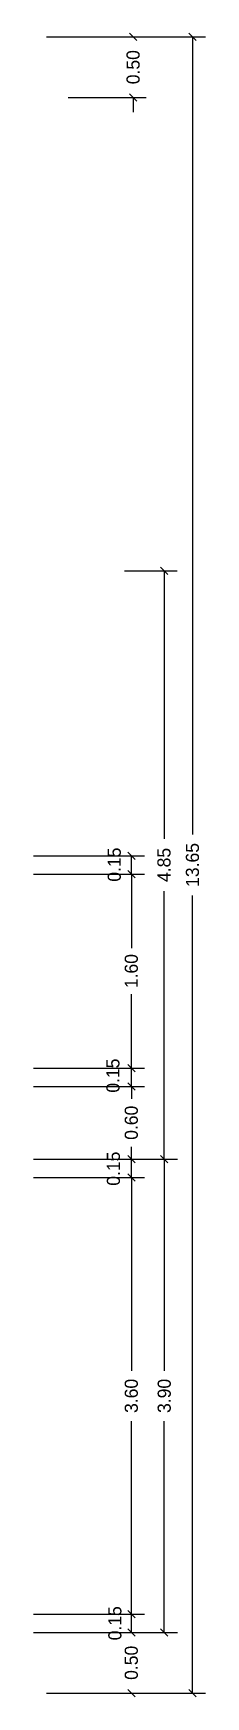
# Model space of a CAD drawing. Extents: x 11 to 119, y 71 to 102.
# Drawn here: x 57.1 to 58.52, y 85.5 to 99.21 of the extents above; entities that cross this region are included whole.
import ezdxf

# ---------------------------------------------------------------- set-up
doc = ezdxf.new("R2010")
doc.units = 0
doc.header["$LTSCALE"] = 20
doc.layers.get('0').update_dxf_attribs({"linetype": 'CONTINUOUS'})
doc.layers.get('DEFPOINTS').update_dxf_attribs({"linetype": 'CONTINUOUS'})
doc.layers.add('COTAS', color=244, linetype='CONTINUOUS')
doc.dimstyles.get("Standard").update_dxf_attribs({"dimtxt": 0.18, "dimasz": 0.18, "dimexe": 0.18, "dimexo": 0.0625, "dimgap": 0.09, "dimtad": 0, "dimtih": 1, "dimtoh": 1, "dimzin": 0, "dimtxsty": 'STANDARD', "dimcen": 0.09, "dimclrt": 30, "dimazin": 3, "dimtfac": 1, "dimtdec": 4, "dimtofl": 0, "dimtmove": 0, "dimatfit": 3, "dimtolj": 1, "dimtzin": 0})

msp = doc.modelspace()

# ---------------------------------------------------------------- texts
at = {"color": 30, "linetype": 'BYBLOCK', "ltscale": 0.2, "char_height": 0.108, "rotation": 90}
for s, insert, attachment_point in [('\\A1;0.15', (57.769, 92.222), 4), ('\\A1;1.60', (57.909, 91.485), 5), ('\\A1;0.15', (57.758, 90.483), 4), ('\\A1;0.60', (57.909, 90.235), 5), ('\\A1;0.15', (57.762, 89.716), 4), ('\\A1;3.60', (57.909, 87.984), 5), ('\\A1;0.15', (57.774, 86.11), 5)]:
    msp.add_mtext(s, dxfattribs=dict(at, insert=insert, attachment_point=attachment_point))

# ---------------------------------------------------------------- blocks, each defined once
blk = doc.blocks.new('_OBLIQUE')
at = {"color": 0, "linetype": 'BYBLOCK'}
blk.add_line((-0.5, -0.5), (0.5, 0.5), dxfattribs=at)
blk = doc.blocks.new('*D100')
at = {"color": 0, "linetype": 'BYBLOCK', "ltscale": 0.2}
for p, q in [((42.914, 103.648), (43.348, 103.648)), ((43.24, 103.648), (43.24, 101.439)), ((43.24, 98.798), (43.24, 101.007)), ((42.915, 98.798), (43.348, 98.798))]:
    blk.add_line(p, q, dxfattribs=at)
at = {"layer": 'DEFPOINTS', "color": 0, "linetype": 'BYBLOCK', "ltscale": 0.2}
for p in [(42.877, 103.648), (42.878, 98.798), (43.24, 98.798)]:
    blk.add_point(p, dxfattribs=at)
at = {"color": 0, "linetype": 'BYBLOCK', "ltscale": 0.2, "xscale": 0.06, "yscale": 0.06, "zscale": 0.06}
for p, rotation in [((43.24, 103.648), 90), ((43.24, 98.798), 270)]:
    blk.add_blockref('_OBLIQUE', p, dxfattribs=dict(at, rotation=rotation))
at = {"color": 30, "linetype": 'BYBLOCK', "ltscale": 0.2, "insert": (43.24, 101.223), "char_height": 0.108, "attachment_point": 5, "rotation": 90}
blk.add_mtext('\\A1;4.85', dxfattribs=at)
blk = doc.blocks.new('*D96')
at = {"color": 0, "linetype": 'BYBLOCK', "ltscale": 0.2}
for p, q in [((42.272, 108.048), (43.582, 108.048)), ((43.474, 108.048), (43.474, 101.475)), ((43.474, 94.398), (43.474, 100.971)), ((42.272, 94.398), (43.582, 94.398))]:
    blk.add_line(p, q, dxfattribs=at)
at = {"layer": 'DEFPOINTS', "color": 0, "linetype": 'BYBLOCK', "ltscale": 0.2}
for p in [(42.235, 108.048), (42.235, 94.398), (43.474, 94.398)]:
    blk.add_point(p, dxfattribs=at)
at = {"color": 0, "linetype": 'BYBLOCK', "ltscale": 0.2, "xscale": 0.06, "yscale": 0.06, "zscale": 0.06}
for p, rotation in [((43.474, 108.048), 90), ((43.474, 94.398), 270)]:
    blk.add_blockref('_OBLIQUE', p, dxfattribs=dict(at, rotation=rotation))
at = {"color": 30, "linetype": 'BYBLOCK', "ltscale": 0.2, "insert": (43.474, 101.223), "char_height": 0.108, "attachment_point": 5, "rotation": 90}
blk.add_mtext('\\A1;13.65', dxfattribs=at)
blk = doc.blocks.new('*D99')
at = {"color": 0, "linetype": 'BYBLOCK', "ltscale": 0.2}
for p, q in [((42.885, 98.798), (43.35, 98.798)), ((43.242, 98.798), (43.242, 97.054)), ((43.242, 94.897), (43.242, 96.64)), ((42.885, 94.897), (43.35, 94.897))]:
    blk.add_line(p, q, dxfattribs=at)
at = {"layer": 'DEFPOINTS', "color": 0, "linetype": 'BYBLOCK', "ltscale": 0.2}
for p in [(42.847, 98.798), (42.847, 94.897), (43.242, 94.897)]:
    blk.add_point(p, dxfattribs=at)
at = {"color": 0, "linetype": 'BYBLOCK', "ltscale": 0.2, "xscale": 0.06, "yscale": 0.06, "zscale": 0.06}
for p, rotation in [((43.242, 98.798), 90), ((43.242, 94.897), 270)]:
    blk.add_blockref('_OBLIQUE', p, dxfattribs=dict(at, rotation=rotation))
at = {"color": 30, "linetype": 'BYBLOCK', "ltscale": 0.2, "insert": (43.242, 96.847), "char_height": 0.108, "attachment_point": 5, "rotation": 90}
blk.add_mtext('\\A1;3.90', dxfattribs=at)
blk = doc.blocks.new('*D97')
at = {"color": 0, "linetype": 'BYBLOCK', "ltscale": 0.2}
for p, q in [((42.971, 94.897), (42.971, 95.017)), ((42.433, 94.897), (43.079, 94.897)), ((42.433, 94.398), (43.079, 94.398)), ((42.971, 94.398), (42.971, 94.398))]:
    blk.add_line(p, q, dxfattribs=at)
at = {"layer": 'DEFPOINTS', "color": 0, "linetype": 'BYBLOCK', "ltscale": 0.2}
for p in [(42.396, 94.897), (42.971, 94.897), (42.396, 94.398)]:
    blk.add_point(p, dxfattribs=at)
at = {"color": 0, "linetype": 'BYBLOCK', "ltscale": 0.2, "xscale": 0.06, "yscale": 0.06, "zscale": 0.06}
for p, rotation in [((42.971, 94.897), 270), ((42.971, 94.398), 90)]:
    blk.add_blockref('_OBLIQUE', p, dxfattribs=dict(at, rotation=rotation))
at = {"color": 30, "linetype": 'BYBLOCK', "ltscale": 0.2, "insert": (42.971, 94.647), "char_height": 0.108, "attachment_point": 5, "rotation": 90}
blk.add_mtext('\\A1;0.50', dxfattribs=at)
blk = doc.blocks.new('*D98')
at = {"color": 0, "linetype": 'BYBLOCK', "ltscale": 0.2}
for p, q in [((42.45, 108.048), (43.094, 108.048)), ((42.986, 108.048), (42.986, 108.048)), ((42.45, 107.548), (43.094, 107.548)), ((42.986, 107.548), (42.986, 107.428))]:
    blk.add_line(p, q, dxfattribs=at)
at = {"layer": 'DEFPOINTS', "color": 0, "linetype": 'BYBLOCK', "ltscale": 0.2}
for p in [(42.412, 108.048), (42.412, 107.548), (42.986, 107.548)]:
    blk.add_point(p, dxfattribs=at)
at = {"color": 0, "linetype": 'BYBLOCK', "ltscale": 0.2, "xscale": 0.06, "yscale": 0.06, "zscale": 0.06}
for p, rotation in [((42.986, 108.048), 270), ((42.986, 107.548), 90)]:
    blk.add_blockref('_OBLIQUE', p, dxfattribs=dict(at, rotation=rotation))
at = {"color": 30, "linetype": 'BYBLOCK', "ltscale": 0.2, "insert": (42.986, 107.798), "char_height": 0.108, "attachment_point": 5, "rotation": 90}
blk.add_mtext('\\A1;0.50', dxfattribs=at)

# ---------------------------------------------------------------- dimensions: what is measured, and where the dimension line sits
at = {"layer": 'COTAS', "color": 244, "ltscale": 0.2}
for base, p1, p2, picture, middle in [((58.412, 85.535), (57.173, 99.185), (57.173, 85.535), '*D96', (58.412, 92.36)), ((57.924, 98.685), (57.351, 99.185), (57.351, 98.685), '*D98', (57.924, 98.935)), ((58.178, 89.935), (57.815, 94.785), (57.816, 89.935), '*D100', (58.178, 92.36)), ((58.181, 86.034), (57.786, 89.935), (57.786, 86.034), '*D99', (58.181, 87.984)), ((57.909, 86.034), (57.334, 85.535), (57.334, 86.034), '*D97', (57.909, 85.784))]:
    dim = msp.add_linear_dim(base=base, p1=p1, p2=p2, angle=90, dimstyle='STANDARD', override={"dimscale": 0.6, "dimasz": 0.1, "dimtih": 0, "dimtoh": 0, "dimblk1": 'OBLIQUE', "dimblk2": 'OBLIQUE', "dimsah": 1}, dxfattribs=at)
    dim.commit()
    dim.dimension.update_dxf_attribs({"geometry": picture, "text_midpoint": middle, "insert": (14.938, -8.863)})

# ---------------------------------------------------------------- linework, layer by layer
at = {"color": 244, "linetype": 'BYBLOCK', "ltscale": 0.2}
for p, q in [((57.103, 92.435), (58.017, 92.435)), ((57.909, 92.285), (57.909, 92.435)), ((57.103, 92.285), (58.017, 92.285)), ((57.909, 92.285), (57.909, 91.674)), ((57.909, 90.685), (57.909, 91.296)), ((57.103, 90.685), (58.017, 90.685)), ((57.909, 90.535), (57.909, 90.685)), ((57.103, 90.535), (58.017, 90.535)), ((57.909, 90.535), (57.909, 90.433)), ((57.909, 89.935), (57.909, 90.037)), ((57.103, 89.935), (58.017, 89.935)), ((57.909, 89.785), (57.909, 89.935)), ((57.103, 89.785), (58.017, 89.785)), ((57.909, 89.785), (57.909, 88.191)), ((57.909, 86.184), (57.909, 87.777)), ((57.909, 86.184), (57.909, 86.244)), ((57.103, 86.184), (58.017, 86.184)), ((57.909, 86.034), (57.909, 86.184)), ((57.103, 86.034), (58.017, 86.034))]:
    msp.add_line(p, q, dxfattribs=at)
at = {"layer": 'DEFPOINTS', "color": 244, "linetype": 'BYBLOCK', "ltscale": 0.2}
for p in [(57.909, 92.435), (57.909, 92.285), (57.909, 90.685), (57.909, 90.535), (57.909, 89.935), (57.909, 89.785), (57.909, 86.184)]:
    msp.add_point(p, dxfattribs=at)

# ---------------------------------------------------------------- block references
at = {"color": 244, "linetype": 'BYBLOCK', "ltscale": 0.2, "xscale": 0.06, "yscale": 0.06, "zscale": 0.06}
for p, rotation in [((57.909, 92.435), 90), ((57.909, 92.285), 270), ((57.909, 92.285), 90), ((57.909, 90.685), 270), ((57.909, 90.685), 90), ((57.909, 90.535), 90), ((57.909, 90.535), 270), ((57.909, 89.935), 90), ((57.909, 89.935), 270), ((57.909, 89.785), 90), ((57.909, 89.785), 270), ((57.909, 86.184), 90), ((57.909, 86.184), 270), ((57.909, 86.034), 270)]:
    msp.add_blockref('_OBLIQUE', p, dxfattribs=dict(at, rotation=rotation))

msp.set_redraw_order([(e.dxf.handle, doc.entitydb.next_handle()) for e in msp.query("TEXT MTEXT ATTDEF DIMENSION ARC_DIMENSION")])  # texts and dimensions are drawn at this point

doc.saveas('drawing.dxf')
